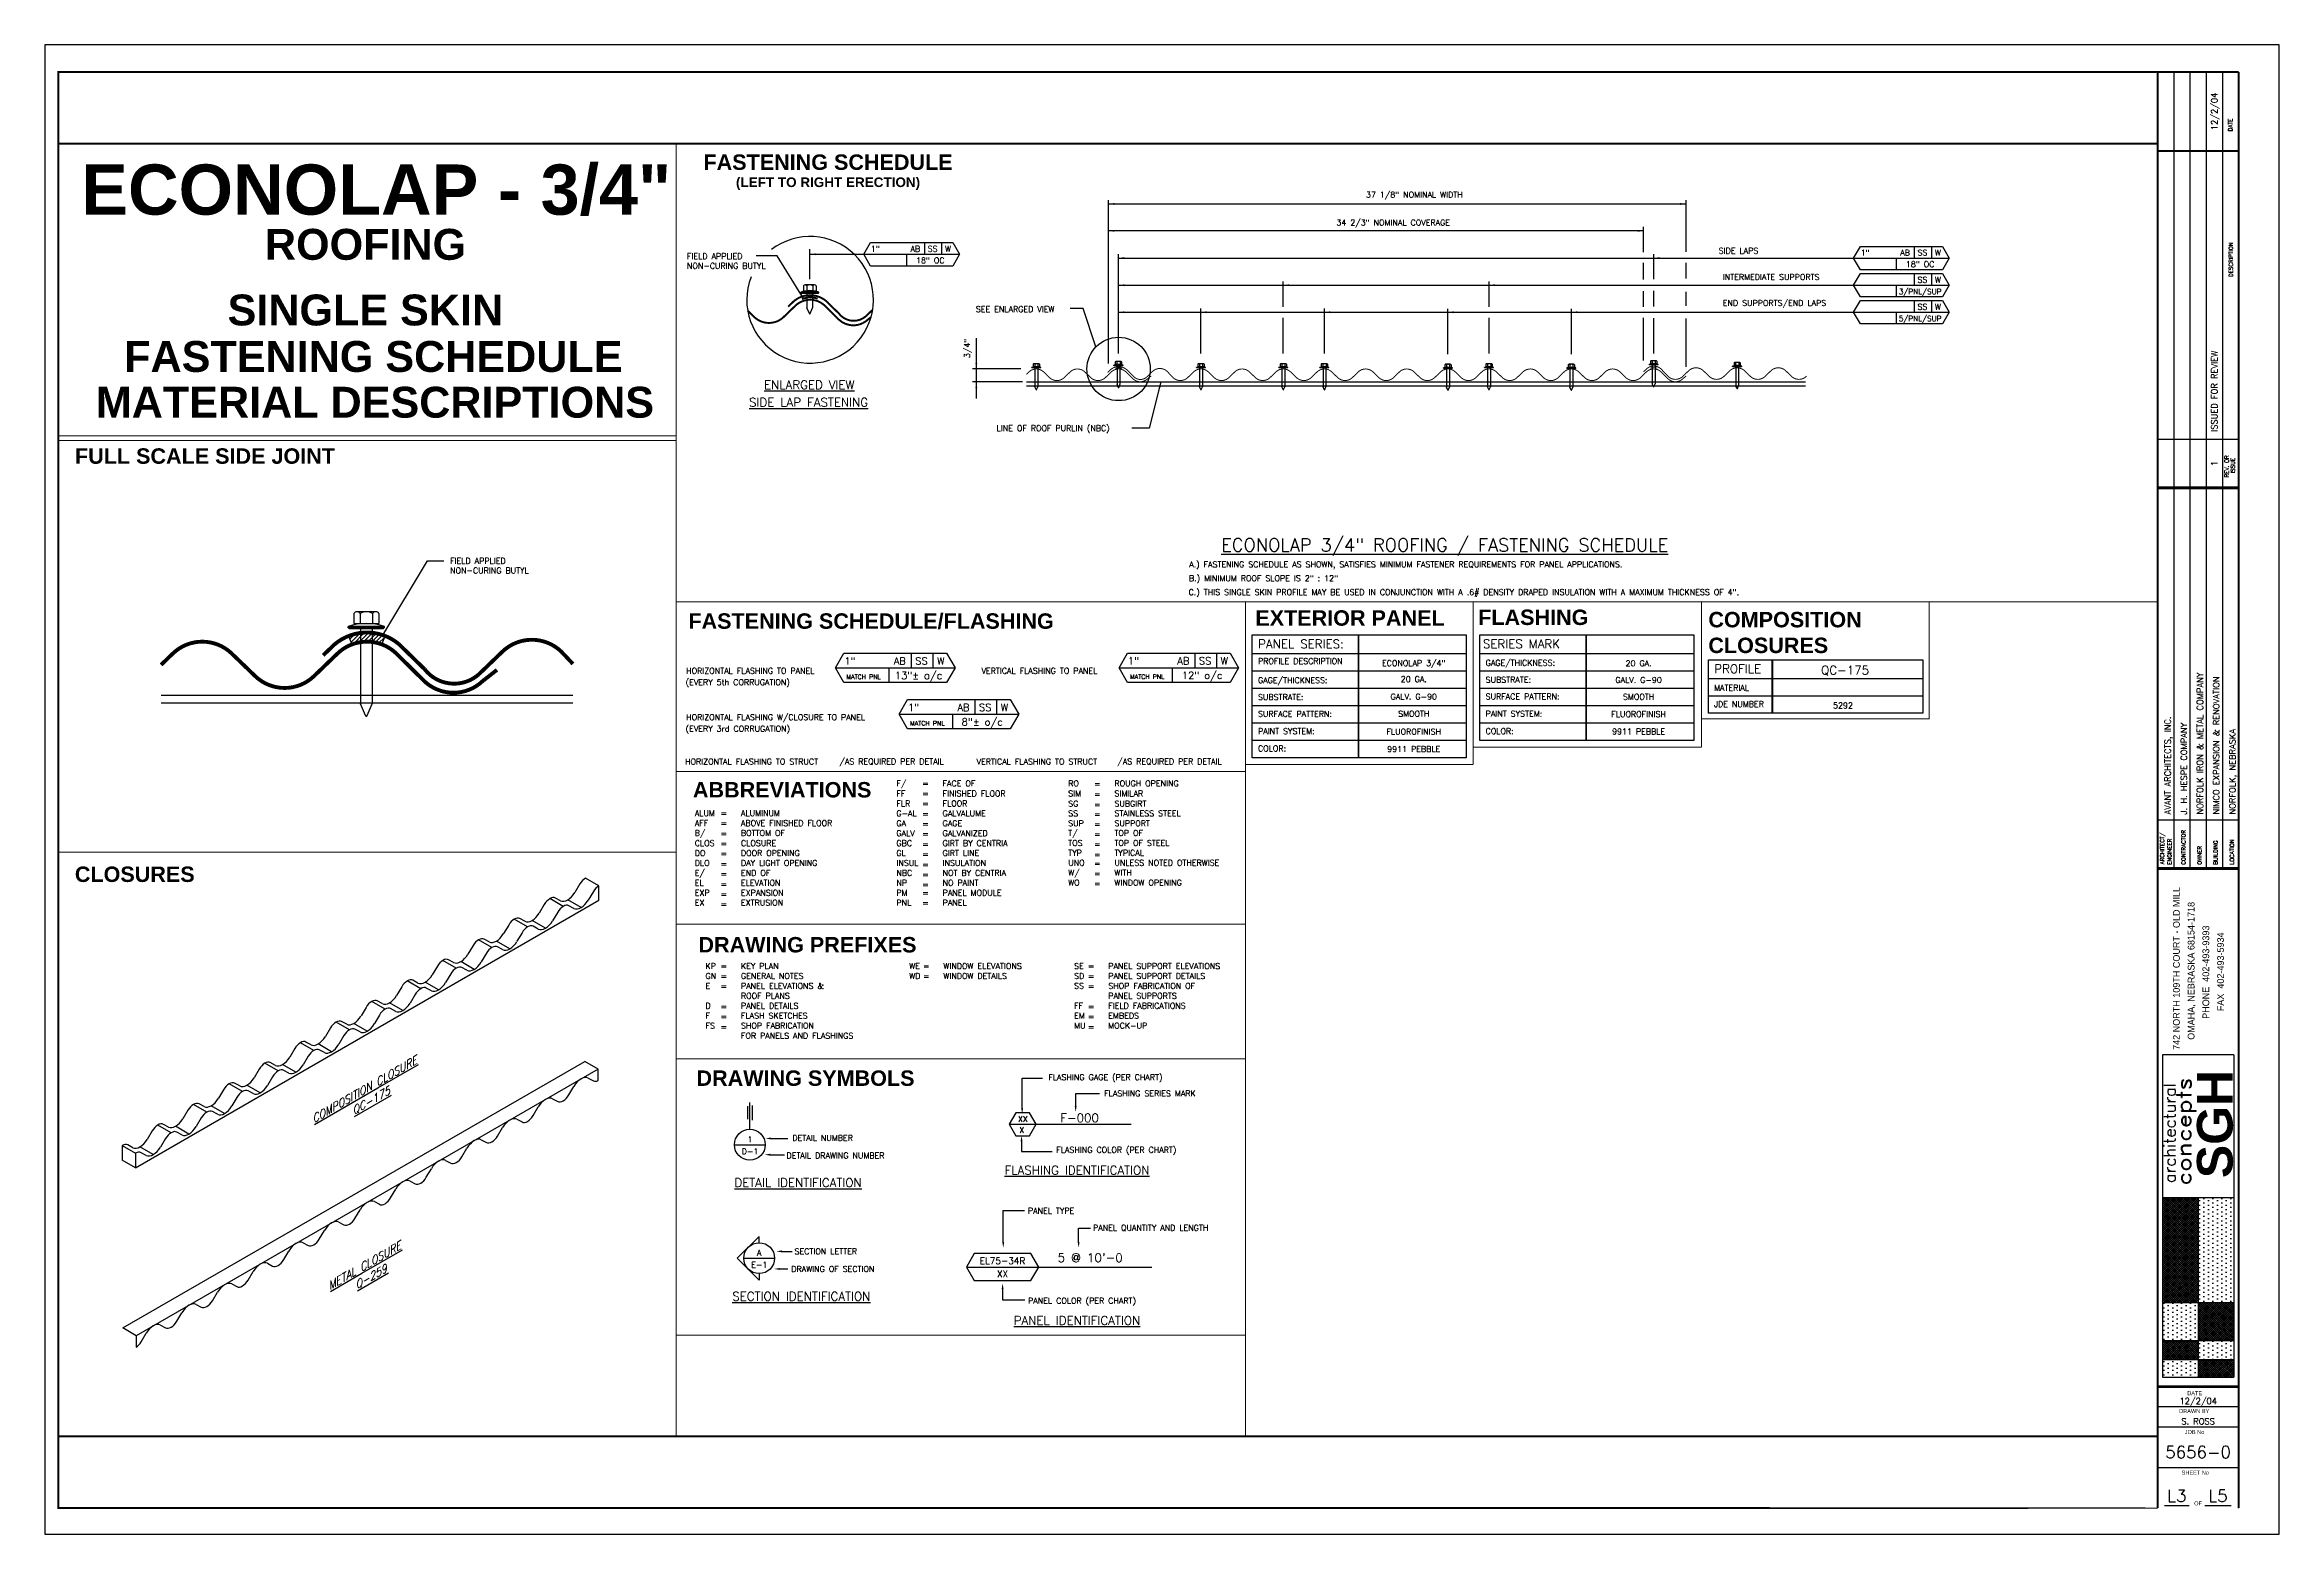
# Paper-space layout 'L3' of a CAD drawing. Header units: inches. Extents: x -0.2 to 35.8, y -0.4 to 23.6.
# The model-space entities are those that its viewports show. They can reach past a viewport. Long polylines and large blocks are cut down to what shows.
import ezdxf
from ezdxf.enums import TextEntityAlignment as Align

# ---------------------------------------------------------------- set-up
doc = ezdxf.new("R2010")
doc.units = ezdxf.units.IN
doc.header["$LTSCALE"] = 48
doc.header["$MEASUREMENT"] = 0
doc.linetypes.add('HIDDEN', pattern=[0.375, 0.25, -0.125])
doc.linetypes.add('HIDDEN2', pattern=[0.1875, 0.125, -0.0625])
doc.layers.add('FAST', color=1, linetype='Continuous')
doc.styles.add('ARIAL', font='simplex')
doc.styles.add('COMPLEX', font='complex')
doc.styles.add('DIMISO-RS1', font='SIMPLEX.SHX', dxfattribs={"oblique": 30})
doc.styles.add('LEROY', font='simplex.shx', dxfattribs={"height": 0.375})
doc.styles.add('ROMAND', font='romand')
doc.styles.add('SIMPLEX', font='SIMPLEX.SHX')
doc.styles.add('Stylus Regular', font='stylu.ttf')
doc.styles.add('TITLE', font='sasb____.pfb', dxfattribs={"height": 2})
doc.dimstyles.new('CENTRIA', dxfattribs={"dimscale": 4, "dimtxt": 0.09375, "dimasz": 0.0938, "dimexe": 0.18, "dimexo": 0.0625, "dimgap": 0.0625, "dimtad": 3, "dimdec": 4, "dimzin": 1, "dimdsep": 46, "dimlunit": 4, "dimtxsty": 'SIMPLEX', "dimcen": 0.09, "dimclrt": 2, "dimadec": 0, "dimazin": 0, "dimtfac": 1, "dimtdec": 4, "dimtmove": 0, "dimatfit": 3, "dimfxl": 0, "dimtolj": 1, "dimtzin": 0, "dimarcsym": 0})

# ---------------------------------------------------------------- blocks, each defined once
blk = doc.blocks.new('TITLE BLOCK')
h = blk.add_hatch()
h.set_pattern_fill('ANSI37', color=256, scale=0.191895, angle=90, style=0)
h.set_pattern_definition([(135, (35.769114, 1.823315), (-0.01696127, -0.01696127), []), (225, (35.769114, 1.823315), (0.01696127, -0.01696127), [])])
h.paths.add_polyline_path([(34.523, 2.394), (34.523, 2.111), (35.096, 2.111), (35.096, 2.394)])
h.paths.add_polyline_path([(33.95, 2.697), (33.95, 2.394), (34.523, 2.394), (34.523, 2.697)])
h.paths.add_polyline_path([(35.096, 2.697), (35.096, 3.314), (34.523, 3.314), (34.523, 2.697)])
h.paths.add_polyline_path([(34.523, 5.002), (33.95, 5.002), (33.95, 3.314), (34.523, 3.314)])
h = blk.add_hatch()
h.set_pattern_fill('DOTS', color=256, scale=1.151369, angle=90, style=0)
h.set_pattern_definition([(90, (35.769114, 1.823315), (-0.0719606, 0.0359803), [0, -0.0719606])])
h.paths.add_polyline_path([(33.95, 2.394), (33.95, 2.111), (34.523, 2.111), (34.523, 2.394)])
h.paths.add_polyline_path([(34.523, 2.394), (35.096, 2.394), (35.096, 2.697), (34.523, 2.697)])
h.paths.add_polyline_path([(34.523, 3.314), (33.95, 3.314), (33.95, 2.697), (34.523, 2.697)])
h.paths.add_polyline_path([(35.096, 5.002), (34.523, 5.002), (34.523, 3.314), (35.096, 3.314)])
at = {"ltscale": 4}
for p, q in [((34.132, 23.138), (34.132, 10.304)), ((34.392, 23.138), (34.392, 10.304)), ((34.653, 23.138), (34.653, 10.304)), ((34.914, 23.138), (34.914, 10.304)), ((35.175, 0), (35.175, 23.138)), ((33.983, 0.042), (34.38, 0.042)), ((33.983, 0.042), (34.38, 0.042)), ((34.629, 0.042), (35.057, 0.042)), ((34.629, 0.042), (35.057, 0.042))]:
    blk.add_line(p, q, dxfattribs=at)
for p, q in [((33.95, 7.3), (33.95, 2.111)), ((35.096, 7.3), (33.95, 7.3)), ((35.096, 7.3), (35.096, 2.111)), ((33.95, 5.002), (35.096, 5.002)), ((34.523, 5.002), (34.523, 2.111)), ((33.95, 3.314), (35.096, 3.314)), ((33.95, 2.697), (35.096, 2.697)), ((33.95, 2.394), (35.096, 2.394)), ((33.95, 2.111), (35.096, 2.111))]:
    blk.add_line(p, q)
blk.add_lwpolyline([(-0.169, -0.423), (35.831, -0.423), (35.831, 23.577), (-0.169, 23.577)], close=True)
at = {"const_width": 0.0312}
blk.add_lwpolyline([(35.175, 0), (0.05, 0), (0.05, 23.138), (35.175, 23.138), (0.05, 23.138), (0.05, 0)], close=True, dxfattribs=at)
at = {"ltscale": 4, "const_width": 0.0312}
for points in [[(33.871, 23.138), (33.871, 0)], [(33.871, 21.864), (35.175, 21.864)]]:
    blk.add_lwpolyline(points, dxfattribs=at)
at = {"const_width": 0.0312}
blk.add_lwpolyline([(35.175, 23.138), (35.175, 0)], dxfattribs=at)
at = {"ltscale": 4, "flags": 128}
for points, const_width in [([(33.871, 17.219), (35.175, 17.219)], 0.0217), ([(33.871, 16.437), (35.175, 16.437)], 0.0435), ([(33.871, 11.087), (35.175, 11.087)], 0.0217), ([(33.871, 11.087), (35.175, 11.087)], 0.0217), ([(33.871, 10.304), (35.175, 10.304)], 0.0435), ([(33.871, 10.304), (35.175, 10.304)], 0.0435), ([(33.871, 1.957), (35.175, 1.957)], 0.0435), ([(33.871, 1.957), (35.175, 1.957)], 0.0435), ([(33.875, 1.633), (35.175, 1.633)], 0.0217), ([(33.875, 1.633), (35.175, 1.633)], 0.0217), ([(33.871, 1.304), (35.175, 1.304)], 0.0217), ([(33.871, 1.304), (35.175, 1.304)], 0.0217), ([(33.871, 0.652), (35.175, 0.652)], 0.0217), ([(33.871, 0.652), (35.175, 0.652)], 0.0217)]:
    blk.add_lwpolyline(points, dxfattribs=dict(at, const_width=const_width))
at = {"ltscale": 4}
for s, height, style, p in [('DATE', 0.0652, 'ARIAL', (35.075, 22.181)), ('DATE', 0.0652, 'ARIAL', (35.075, 22.179)), ('DESCRIPTION', 0.06522, 'ARIAL', (35.083, 19.834)), ('REV. OR', 0.0652, 'ARIAL', (35.016, 16.604)), ('ISSUE', 0.0652, 'ARIAL', (35.116, 16.672)), ('CONTRACTOR', 0.0652, 'ARIAL', (34.32, 10.365)), ('CONTRACTOR', 0.0652, 'ARIAL', (34.32, 10.365)), ('OWNER', 0.0652, 'ARIAL', (34.579, 10.365)), ('OWNER', 0.0652, 'ARIAL', (34.579, 10.365)), ('BUILDING', 0.0652, 'ARIAL', (34.837, 10.365)), ('BUILDING', 0.0652, 'ARIAL', (34.837, 10.365)), ('LOCATION', 0.0652, 'ARIAL', (35.101, 10.365)), ('LOCATION', 0.0652, 'ARIAL', (35.101, 10.365)), ('742 NORTH 109TH COURT - OLD MILL', 0.1087, 'Stylus Regular', (34.228, 7.382)), ('OMAHA, NEBRASKA 68154-1718', 0.1087, 'Stylus Regular', (34.465, 7.544)), ('PHONE  402-493-9393', 0.1087, 'Stylus Regular', (34.702, 7.882)), ('FAX  402-493-5934', 0.1087, 'Stylus Regular', (34.939, 8.005))]:
    blk.add_text(s, height=height, rotation=90, dxfattribs=dict(at, style=style)).set_placement(p)
for s, height, style, p in [('architectural', 0.19189, 'ROMAND', (34.161, 5.237)), ('SGH', 0.5757, 'TITLE', (35.08, 5.315))]:
    blk.add_text(s, height=height, rotation=90, dxfattribs=dict(style=style)).set_placement(p)
at = {"style": 'ROMAND', "width": 1.2}
blk.add_text('concepts', height=0.2399, rotation=90, dxfattribs=at).set_placement((34.413, 5.196))
at = {"ltscale": 4}
for s, p in [('DATE', (34.348, 1.818)), ('DATE', (34.348, 1.818)), ('DRAWN BY', (34.218, 1.53)), ('DRAWN BY', (34.218, 1.53)), ('JOB No', (34.308, 1.193)), ('JOB No', (34.308, 1.193)), ('SHEET No', (34.258, 0.538)), ('SHEET No', (34.258, 0.538)), ('OF', (34.46, 0.042)), ('OF', (34.46, 0.042))]:
    blk.add_text(s, height=0.0652, dxfattribs=at).set_placement(p)
at = {"ltscale": 4, "attachment_point": 1, "rotation": 90, "style": 'ARIAL'}
for s, insert, char_height, width in [('{ARCHITECT/}', (33.912, 10.369), 0.06522, 0.85387), ('{ARCHITECT/}', (33.912, 10.369), 0.06522, 0.85387), ('{ENGINEER}\\P', (34.03, 10.363), 0.0652, 0.99025), ('{ENGINEER}\\P', (34.03, 10.363), 0.0652, 0.99025)]:
    blk.add_mtext(s, dxfattribs=dict(at, insert=insert, char_height=char_height, width=width))
at = {"style": 'SIMPLEX'}
for tag, p in [('REVDATE', (34.784, 22.501)), ('REV#1', (34.784, 16.828))]:
    blk.add_attdef(tag, text='', height=0.0978, rotation=90, dxfattribs=at).set_placement(p, align=Align.MIDDLE_CENTER)
blk.add_attdef('DESCRIPTION', text='', height=0.0978, rotation=90, dxfattribs=at).set_placement((34.784, 17.339), align=Align.MIDDLE_LEFT)
for tag, p in [('CONTRACTOR', (34.343, 11.173)), ('ARCHITECT', (34.082, 11.173)), ('OWNER', (34.603, 11.173)), ('BUILDING', (34.864, 11.173)), ('LOCATION', (35.125, 11.173))]:
    blk.add_attdef(tag, p, '', height=0.0978, rotation=90, dxfattribs=at)
for tag, height, p in [('DRAWNBY', 0.0978, (34.523, 1.347)), ('DATE', 0.0978, (34.525, 1.676)), ('JOB#', 0.196, (34.523, 0.803)), ('SHEET#', 0.196, (34.181, 0.1)), ('SHEET#', 0.196, (34.843, 0.1))]:
    blk.add_attdef(tag, text='', height=height, dxfattribs=at).set_placement(p, align=Align.CENTER)
blk = doc.blocks.new('TEST1')
blk.add_line((-4.69, 0), (7.32, 0))
blk.add_lwpolyline([(-4.18, 0.88), (-4.69, 0), (-4.18, -0.88), (-0.51, -0.88), (0, 0), (-0.51, 0.88)], close=True)
at = {"style": 'LEROY'}
for tag, p in [('PROFILE', (-2.35, 0.19)), ('COLOR', (-2.35, -0.65))]:
    blk.add_attdef(tag, text='', height=0.422, dxfattribs=at).set_placement(p, align=Align.CENTER)
blk = doc.blocks.new('DET')
blk.add_line((-0.25, 0), (0.25, 0))
blk.add_circle((0, 0), 0.25)
at = {"style": 'COMPLEX'}
for tag, p in [('DT', (0.002, 0.041)), ('DWG', (0.002, -0.154))]:
    blk.add_attdef(tag, text='', height=0.125, dxfattribs=at).set_placement(p, align=Align.CENTER)
blk = doc.blocks.new('ABHW-12')
at = {"layer": 'FAST'}
for p, q in [((-0.275, 0.153), (-0.275, -0.153)), ((-0.246, 0.204), (-0.085, 0.204)), ((-0.246, 0.102), (-0.085, 0.102)), ((-0.246, -0.102), (-0.085, -0.102)), ((-0.246, -0.205), (-0.085, -0.205))]:
    blk.add_line(p, q, dxfattribs=at)
at = {"layer": 'FAST', "linetype": 'Continuous'}
for p, q in [((-0.085, -0.205), (-0.085, 0.204)), ((-0.037, 0.295), (-0.037, -0.295)), ((-0.016, 0.295), (-0.037, 0.295)), ((-0.016, 0.295), (-0.016, -0.295)), ((0, 0.276), (-0.016, 0.276)), ((0, 0.276), (0, -0.276)), ((-0.016, -0.295), (-0.037, -0.295)), ((0, -0.276), (-0.016, -0.276))]:
    blk.add_line(p, q, dxfattribs=at)
at = {"layer": 'FAST', "linetype": 'HIDDEN2'}
for p, q in [((0, 0.092), (1.218, 0.092)), ((1.405, 0.015), (1.218, 0.092)), ((0, -0.093), (1.218, -0.093)), ((1.405, -0.015), (1.218, -0.093))]:
    blk.add_line(p, q, dxfattribs=at)
at = {"layer": 'FAST'}
for centre, radius, start, end in [((-0.214, 0.153), 0.0604, 122.1802, 237.8198), ((-0.075, 0), 0.199, 149.1274, 210.8726), ((0.847, 0), 0.931, 161.5122, 198.4878), ((-0.214, -0.153), 0.0604, 122.1802, 237.8198)]:
    blk.add_arc(centre, radius, start, end, dxfattribs=at)
at = {"layer": 'FAST', "linetype": 'HIDDEN2'}
blk.add_arc((1.399, 0), 0.016, 292.5, 67.5, dxfattribs=at)
blk = doc.blocks.new('AHW-6')
at = {"layer": 'FAST'}
for p, q in [((-0.275, 0.153), (-0.275, -0.153)), ((-0.246, 0.204), (-0.085, 0.204)), ((-0.246, 0.102), (-0.085, 0.102)), ((-0.246, -0.102), (-0.085, -0.102)), ((-0.246, -0.205), (-0.085, -0.205))]:
    blk.add_line(p, q, dxfattribs=at)
at = {"layer": 'FAST', "linetype": 'Continuous'}
for p, q in [((-0.085, -0.205), (-0.085, 0.204)), ((-0.037, 0.295), (-0.037, -0.295)), ((-0.016, 0.295), (-0.037, 0.295)), ((-0.016, 0.295), (-0.016, -0.295)), ((0, 0.276), (-0.016, 0.276)), ((0, 0.276), (0, -0.276)), ((-0.016, -0.295), (-0.037, -0.295)), ((0, -0.276), (-0.016, -0.276))]:
    blk.add_line(p, q, dxfattribs=at)
at = {"layer": 'FAST', "linetype": 'HIDDEN2'}
for p, q in [((0, 0.092), (0.468, 0.092)), ((0.655, 0.015), (0.468, 0.092)), ((0, -0.093), (0.468, -0.093)), ((0.655, -0.015), (0.468, -0.093))]:
    blk.add_line(p, q, dxfattribs=at)
at = {"layer": 'FAST'}
for centre, radius, start, end in [((-0.214, 0.153), 0.0604, 122.1802, 237.8198), ((-0.075, 0), 0.199, 149.12741, 210.87259), ((0.847, 0), 0.931, 161.51217, 198.48783), ((-0.214, -0.153), 0.0604, 122.1802, 237.8198)]:
    blk.add_arc(centre, radius, start, end, dxfattribs=at)
at = {"layer": 'FAST', "linetype": 'HIDDEN2'}
blk.add_arc((0.649, 0), 0.016, 292.5, 67.5, dxfattribs=at)
blk = doc.blocks.new('PNL_AT')
for p, q in [((0, -0.31), (13.85, -0.31)), ((0, -8.28), (0, -0.31)), ((6.86, -0.31), (6.86, -8.28)), ((6.89, -0.31), (6.89, -8.28)), ((13.85, -0.31), (13.85, -8.28)), ((0, -1.53), (13.85, -1.53)), ((0, -2.65), (13.85, -2.65)), ((0, -3.78), (13.85, -3.78)), ((0, -4.9), (13.85, -4.9)), ((0, -6.03), (13.85, -6.03)), ((0, -7.15), (13.85, -7.15)), ((13.85, -8.28), (0, -8.28))]:
    blk.add_line(p, q)
at = {"style": 'LEROY'}
for s, height, p in [('PANEL SERIES:', 0.5625, (0.38, -1.19)), ('PROFILE DESCRIPTION', 0.375, (0.37, -2.21)), ('GAGE/THICKNESS:', 0.375, (0.37, -3.45)), ('SUBSTRATE:', 0.375, (0.37, -4.54)), ('SURFACE PATTERN:', 0.375, (0.37, -5.63)), ('PAINT SYSTEM:', 0.375, (0.37, -6.75)), ('COLOR:', 0.375, (0.37, -7.87))]:
    blk.add_text(s, height=height, dxfattribs=at).set_placement(p)
for tag, height, p in [('PANEL_SERIES', 0.562, (10.49, -1.25)), ('PROFILE', 0.375, (10.46, -2.34)), ('GAGE_THICKNESS', 0.375, (10.46, -3.38)), ('SUBSTRATE', 0.375, (10.46, -4.51)), ('PATTERN', 0.375, (10.46, -5.62)), ('PAINT', 0.375, (10.46, -6.78)), ('COLOR', 0.375, (10.46, -7.91))]:
    blk.add_attdef(tag, text='', height=height, dxfattribs=at).set_placement(p, align=Align.CENTER)

msp = doc.modelspace()

# ---------------------------------------------------------------- hatches: boundary and pattern name
h = msp.add_hatch()
h.set_pattern_fill('ANSI31', color=256, scale=1.5, style=0)
h.set_pattern_definition([(45, (272.30619, -77.12218), (-0.13258252, 0.13258252), [])])
h.paths.add_polyline_path([(314.81102, 51.85535), (315.01982, 51.30614), (315.32071, 51.40116), (315.65652, 51.46447), (315.99704, 51.48563), (316.45284, 51.44759), (316.77573, 51.37308), (316.95787, 51.31232), (317.17111, 51.8586), (316.87007, 51.95938), (316.48595, 52.04251), (316.11305, 52.07782), (315.95933, 52.07977), (315.44639, 52.03306), (315.13355, 51.96306)])

# ---------------------------------------------------------------- linework, layer by layer
for p, q in [((364.03697, 69.50211), (364.03697, 80.09558)), ((364.03697, 79.84558), (401.46635, 79.84558)), ((401.46635, 76.74778), (401.46635, 80.09558)), ((398.70364, 76.71613), (398.70364, 78.35267)), ((344.68823, 74.96383), (344.68823, 76.91645)), ((352.11472, 77.34396), (352.11472, 76.58396)), ((353.2286, 77.34396), (353.2286, 76.58396)), ((398.70364, 78.10267), (364.03697, 78.10267)), ((416.23616, 77.09708), (416.23616, 76.33708)), ((417.35004, 77.09708), (417.35004, 76.33708)), ((348.18343, 76.58396), (354.38208, 76.58396)), ((350.94515, 76.58396), (350.94515, 75.82396)), ((364.68423, 70.14558), (364.68423, 76.58708)), ((364.68423, 76.33708), (399.35989, 76.33708)), ((398.70364, 74.95379), (398.70364, 76.01963)), ((399.35989, 74.9644), (399.35989, 76.58708)), ((401.46635, 75.00655), (401.46635, 76.01963)), ((412.30488, 76.33708), (418.50353, 76.33708)), ((415.0666, 76.33708), (415.0666, 75.57708)), ((416.23616, 75.33876), (416.23616, 74.57876)), ((417.35004, 75.33876), (417.35004, 74.57876)), ((364.68423, 74.57876), (388.69352, 74.57876)), ((375.36002, 73.18089), (375.36002, 74.82765)), ((388.69352, 73.18089), (388.69352, 74.82765)), ((398.70364, 73.18089), (398.70364, 74.19398)), ((399.35989, 73.1911), (399.35989, 74.20929)), ((401.46635, 73.24421), (401.46635, 74.15176)), ((412.30488, 74.57876), (418.50353, 74.57876)), ((415.0666, 74.57876), (415.0666, 73.81876)), ((364.68423, 72.82876), (394.02692, 72.82876)), ((370.02662, 70.14558), (370.02662, 73.07765)), ((375.36002, 70.14558), (375.36002, 72.47385)), ((378.02672, 70.14558), (378.02672, 73.07765)), ((386.02682, 70.10845), (386.02682, 73.04051)), ((388.69352, 70.14558), (388.69352, 72.47385)), ((394.02692, 70.10845), (394.02692, 73.04051)), ((398.70364, 69.6928), (398.70364, 72.47385)), ((399.35989, 70.14558), (399.35989, 72.44809)), ((401.46635, 69.29069), (401.46635, 72.43164)), ((412.30488, 72.82876), (418.50353, 72.82876)), ((415.0666, 72.82876), (415.0666, 72.06876)), ((416.23616, 73.58876), (416.23616, 72.82876)), ((417.35004, 73.58876), (417.35004, 72.82876)), ((355.47574, 68.31313), (355.47574, 71.15562)), ((358.35949, 69.15299), (355.22574, 69.15299)), ((358.46847, 68.31313), (355.22574, 68.31313)), ((355.47574, 67.22918), (355.47574, 68.31313)), ((351.26056, 50.74215), (351.26056, 49.79215)), ((352.6529, 50.74215), (352.6529, 49.79215)), ((369.63221, 50.74896), (369.63221, 49.79896)), ((371.02456, 50.74896), (371.02456, 49.79896)), ((388.09909, 50.71794), (401.95155, 50.71794)), ((394.95844, 51.93522), (394.95844, 45.09294)), ((394.99044, 51.93522), (394.99044, 45.09294)), ((346.34645, 49.79215), (354.09476, 49.79215)), ((349.79859, 49.79215), (349.79859, 48.84215)), ((364.7181, 49.79896), (372.46641, 49.79896)), ((368.17025, 49.79896), (368.17025, 48.84896)), ((388.09909, 49.59294), (401.95155, 49.59294)), ((407.01315, 50.31913), (407.01315, 46.85185)), ((407.04515, 50.31913), (407.04515, 46.85185)), ((388.09909, 48.46794), (401.95155, 48.46794)), ((402.89886, 49.10185), (416.78978, 49.10185)), ((402.89886, 47.97685), (416.78978, 47.97685)), ((350.47281, 46.7828), (358.22112, 46.7828)), ((353.92496, 46.7828), (353.92496, 45.8328)), ((355.38692, 47.7328), (355.38692, 46.7828)), ((356.77926, 47.7328), (356.77926, 46.7828)), ((388.09909, 47.34294), (401.95155, 47.34294)), ((388.09909, 46.21794), (401.95155, 46.21794)), ((328.71692, 34.33765), (327.8509, 34.83765)), ((328.54144, 34.70228), (328.21249, 34.878)), ((329.87139, 34.25419), (329.00537, 34.75419)), ((329.79824, 35.79354), (329.46929, 35.23798)), ((331.02632, 35.67099), (330.1603, 36.17099)), ((330.66427, 35.29354), (330.33532, 34.73798)), ((331.02609, 34.73335), (331.02609, 35.67085)), ((301.00388, 17.40002), (331.02609, 34.73335)), ((326.40752, 33.00432), (325.5415, 33.50432)), ((326.23204, 33.36895), (325.90309, 33.54467)), ((327.56199, 32.92085), (326.69597, 33.42085)), ((327.48884, 34.4602), (327.15989, 33.90464)), ((328.35487, 33.9602), (328.02592, 33.40464)), ((329.40746, 34.20228), (329.07852, 34.378)), ((324.09812, 31.67099), (323.2321, 32.17099)), ((323.92264, 32.03561), (323.59369, 32.21134)), ((325.25259, 31.58752), (324.38656, 32.08752)), ((325.17944, 33.12687), (324.85049, 32.57131)), ((326.04547, 32.62687), (325.71652, 32.07131)), ((327.09806, 32.86895), (326.76911, 33.04467)), ((320.56064, 30.4602), (320.23169, 29.90464)), ((321.78872, 30.33765), (320.92269, 30.83765)), ((321.61324, 30.70228), (321.28429, 30.878)), ((322.94319, 30.25419), (322.07716, 30.75419)), ((322.87004, 31.79354), (322.54109, 31.23798)), ((323.73606, 31.29354), (323.40712, 30.73798)), ((324.78866, 31.53561), (324.45971, 31.71134)), ((318.25124, 29.12687), (317.92229, 28.57131)), ((319.47932, 29.00432), (318.61329, 29.50432)), ((319.30384, 29.36895), (318.97489, 29.54467)), ((320.63379, 28.92085), (319.76776, 29.42085)), ((320.16986, 28.86895), (319.84091, 29.04467)), ((321.42666, 29.9602), (321.09771, 29.40464)), ((322.47926, 30.20228), (322.15031, 30.378)), ((315.94184, 27.79354), (315.61289, 27.23798)), ((317.16992, 27.67099), (316.30389, 28.17099)), ((316.99443, 28.03561), (316.66548, 28.21134)), ((318.32439, 27.58752), (317.45836, 28.08752)), ((317.86046, 27.53561), (317.53151, 27.71134)), ((319.11726, 28.62687), (318.78831, 28.07131)), ((313.63244, 26.4602), (313.30349, 25.90464)), ((314.86052, 26.33765), (313.99449, 26.83765)), ((314.68503, 26.70228), (314.35608, 26.878)), ((316.01499, 26.25419), (315.14896, 26.75419)), ((315.55106, 26.20228), (315.22211, 26.378)), ((316.80786, 27.29354), (316.47891, 26.73798)), ((311.32303, 25.12687), (310.99408, 24.57131)), ((312.55112, 25.00432), (311.68509, 25.50432)), ((312.18906, 24.62687), (311.86011, 24.07131)), ((312.37563, 25.36895), (312.04668, 25.54467)), ((313.70558, 24.92085), (312.83956, 25.42085)), ((313.24166, 24.86895), (312.91271, 25.04467)), ((314.49846, 25.9602), (314.16951, 25.40464)), ((300.19198, 7.02262), (330.10594, 24.29345)), ((330.97197, 23.79345), (301.058, 6.52262)), ((309.01363, 23.79354), (308.68468, 23.23798)), ((310.24171, 23.67099), (309.37569, 24.17099)), ((309.87966, 23.29354), (309.55071, 22.73798)), ((310.06623, 24.03561), (309.73728, 24.21134)), ((311.39618, 23.58752), (310.53016, 24.08752)), ((310.93226, 23.53561), (310.60331, 23.71134)), ((330.97197, 23.79345), (330.10594, 24.29345)), ((330.33532, 23.20994), (330.66427, 23.03422)), ((330.97197, 23.0467), (330.97197, 23.79345)), ((306.70423, 22.4602), (306.37528, 21.90464)), ((307.93231, 22.33765), (307.06629, 22.83765)), ((307.57026, 21.9602), (307.24131, 21.40464)), ((307.75683, 22.70228), (307.42788, 22.878)), ((309.08678, 22.25419), (308.22076, 22.75419)), ((308.62286, 22.20228), (308.29391, 22.378)), ((328.02592, 21.87661), (328.35487, 21.70089)), ((329.07852, 22.11869), (329.40746, 22.67425)), ((304.39483, 21.12687), (304.06588, 20.57131)), ((305.62291, 21.00432), (304.75689, 21.50432)), ((305.26086, 20.62687), (304.93191, 20.07131)), ((305.44743, 21.36895), (305.11848, 21.54467)), ((306.77738, 20.92085), (305.91136, 21.42085)), ((306.31345, 20.86895), (305.9845, 21.04467)), ((325.71652, 20.54328), (326.04547, 20.36755)), ((326.76911, 20.78535), (327.09806, 21.34091)), ((340.66773, 20.54263), (340.66773, 21.39135)), ((340.80358, 19.8935), (340.80358, 21.62899)), ((340.9734, 20.47474), (340.9734, 21.4253)), ((300.13785, 18.83752), (301.00388, 18.33752)), ((300.13785, 18.83752), (300.13785, 17.90002)), ((300.82863, 18.70228), (300.49968, 18.878)), ((302.08543, 19.79354), (301.75648, 19.23798)), ((303.31351, 19.67099), (302.44749, 20.17099)), ((302.95146, 19.29354), (302.62251, 18.73798)), ((303.13803, 20.03561), (302.80908, 20.21134)), ((304.46798, 19.58752), (303.60195, 20.08752)), ((304.00405, 19.53561), (303.6751, 19.71134)), ((323.40712, 19.20994), (323.73606, 19.03422)), ((324.45971, 19.45202), (324.78866, 20.00758)), ((357.61049, 20.21579), (365.49744, 20.21579)), ((301.00388, 17.40002), (300.13785, 17.90002)), ((301.00388, 18.33752), (301.00388, 17.40002)), ((302.15858, 18.25419), (301.29255, 18.75419)), ((301.69465, 18.20228), (301.3657, 18.378)), ((321.09771, 17.87661), (321.42666, 17.70089)), ((322.15031, 18.11869), (322.47926, 18.67425)), ((317.53151, 15.45202), (317.86046, 16.00758)), ((318.78831, 16.54328), (319.11726, 16.36755)), ((319.84091, 16.78535), (320.16986, 17.34091)), ((315.22211, 14.11869), (315.55106, 14.67425)), ((316.47891, 15.20994), (316.80786, 15.03422)), ((312.91271, 12.78535), (313.24166, 13.34091)), ((314.16951, 13.87661), (314.49846, 13.70089)), ((310.60331, 11.45202), (310.93226, 12.00758)), ((311.86011, 12.54328), (312.18906, 12.36755)), ((339.99229, 11.54224), (341.4065, 12.95645)), ((341.4065, 12.54224), (341.4065, 12.95645)), ((308.29391, 10.11869), (308.62286, 10.67425)), ((309.55071, 11.20994), (309.87966, 11.03422)), ((339.99229, 11.54224), (341.4065, 10.12803)), ((341.4065, 10.54224), (341.4065, 10.12803)), ((305.9845, 8.78535), (306.31345, 9.34091)), ((307.24131, 9.87661), (307.57026, 9.70089)), ((303.6751, 7.45202), (304.00405, 8.00758)), ((304.93191, 8.54328), (305.26086, 8.36755)), ((301.058, 6.52262), (300.19198, 7.02262)), ((301.058, 6.52262), (301.058, 5.77587)), ((301.3657, 6.11869), (301.69465, 6.67425)), ((302.62251, 7.20994), (302.95146, 7.03422))]:
    msp.add_line(p, q)
at = {"linetype": 'Continuous'}
for p, q in [((358.71847, 68.31313), (409.18997, 68.31313)), ((302.66354, 48.02135), (329.33832, 48.02135)), ((358.44295, 23.20273), (359.75758, 23.20273)), ((358.44295, 21.27816), (358.44295, 23.20273)), ((361.91212, 22.2172), (363.44586, 22.2172)), ((361.91212, 21.38766), (361.91212, 22.2172)), ((342.17676, 19.30089), (343.2622, 19.30089)), ((358.40643, 19.10461), (358.40643, 18.45758)), ((342.12957, 18.24848), (343.0452, 18.24848)), ((358.40643, 18.45758), (360.37838, 18.45758)), ((357.2188, 14.63771), (358.60474, 14.63771)), ((357.2188, 12.59268), (357.2188, 14.63771)), ((362.10053, 12.60009), (362.10053, 13.49189)), ((362.10053, 13.49189), (362.86387, 13.49189)), ((342.88346, 11.98523), (343.54031, 11.98523)), ((342.74113, 10.84714), (343.25566, 10.84714)), ((357.1792, 9.53651), (357.1792, 8.84284)), ((357.1792, 8.84284), (358.61793, 8.84284))]:
    msp.add_line(p, q, dxfattribs=at)
at = {"linetype": 'HIDDEN'}
for p, q in [((358.71847, 68.06313), (409.18997, 68.06313)), ((302.66354, 47.52135), (329.33832, 47.52135))]:
    msp.add_line(p, q, dxfattribs=at)
for points, const_width in [([(296, 0), (296, 83.752), (432, 83.752), (432, 0)], 0.128), ([(336.02997, 83.752), (336.02997, 0)], 0.0625), ([(344.17864, 73.67925), (344.38706, 73.75114), (344.57582, 73.78589), (344.72979, 73.79454), (344.9552, 73.77594), (345.20359, 73.71033)], 0.125), ([(364.47271, 69.1899), (364.5917, 69.21763), (364.64826, 69.22237), (364.698, 69.22237), (364.7767, 69.22237), (364.81644, 69.2129), (364.89178, 69.1972), (364.91811, 69.1887)], 0.0625), ([(399.13937, 69.20406), (399.25837, 69.2318), (399.31493, 69.23653), (399.36467, 69.23653), (399.44337, 69.23653), (399.4831, 69.22706), (399.55845, 69.21137), (399.58477, 69.20286)], 0.0625), ([(336.02997, 64.82755), (296, 64.82755)], 0.0625), ([(336.02997, 64.51512), (296, 64.51512)], 0.0625), ([(336.02997, 54.06913), (432, 54.06913)], 0.0625), ([(372.91646, 54.06913), (372.91646, 0)], 0.0625), ([(387.66765, 54.06913), (387.66765, 43.53044)], 0.0625), ([(402.45009, 54.06913), (402.45009, 44.65544)], 0.0625), ([(372.91646, 43.53044), (387.66765, 43.53044)], 0.0625), ([(387.66765, 44.65544), (402.45434, 44.65544)], 0.0625), ([(336.02997, 43.08128), (372.91646, 43.08128)], 0.0625), ([(336.02997, 37.85528), (296, 37.85528)], 0.0625), ([(336.02997, 33.18861), (372.91646, 33.18861)], 0.0625), ([(336.02997, 24.45393), (372.91646, 24.45393)], 0.0625), ([(336.02997, 6.54989), (372.91646, 6.54989)], 0.0625), ([(432, 0), (296, 0)], 0.128)]:
    msp.add_lwpolyline(points, dxfattribs=dict(const_width=const_width))
for points in [[(354.38208, 76.58396), (353.94329, 75.82396), (348.62222, 75.82396), (348.18343, 76.58396), (348.62222, 77.34396), (353.94329, 77.34396)], [(418.50353, 76.33708), (418.06474, 75.57708), (412.74366, 75.57708), (412.30488, 76.33708), (412.74366, 77.09708), (418.06474, 77.09708)], [(418.50353, 74.57876), (418.06474, 73.81876), (412.74366, 73.81876), (412.30488, 74.57876), (412.74366, 75.33876), (418.06474, 75.33876)], [(418.50353, 72.82876), (418.06474, 72.06876), (412.74366, 72.06876), (412.30488, 72.82876), (412.74366, 73.58876), (418.06474, 73.58876)], [(354.09476, 49.79215), (353.54627, 48.84215), (346.89493, 48.84215), (346.34645, 49.79215), (346.89493, 50.74215), (353.54627, 50.74215)], [(372.46641, 49.79896), (371.91793, 48.84896), (365.26659, 48.84896), (364.7181, 49.79896), (365.26659, 50.74896), (371.91793, 50.74896)], [(401.95155, 45.09294), (388.09909, 45.09294), (388.09909, 51.93522), (401.95155, 51.93522)], [(402.89886, 46.85185), (402.89886, 50.31913), (416.78978, 50.31913), (416.78978, 46.85185)], [(358.22112, 46.7828), (357.67263, 45.8328), (351.02129, 45.8328), (350.47281, 46.7828), (351.02129, 47.7328), (357.67263, 47.7328)], [(358.0435, 20.96579), (357.61049, 20.21579), (358.0435, 19.46579), (358.90953, 19.46579), (359.34254, 20.21579), (358.90953, 20.96579)]]:
    msp.add_lwpolyline(points, close=True)
for points, const_width in [([(343.28706, 73.19127), (343.64593, 73.53676, -0.367311487), (345.73906, 73.55998), (346.57594, 72.74372, 0.434997934), (348.33606, 72.58193), (348.76059, 72.99063)], 0.125), ([(340.66424, 72.92692), (341.08676, 72.52015, 0.40313094), (342.99402, 72.52015), (343.75346, 73.25128, -0.403130781), (345.66072, 73.25128), (346.55563, 72.36541, 0.40313086), (348.46289, 72.36541), (348.65586, 72.51579)], 0.125), ([(358.71847, 68.80194), (358.88344, 68.96077, -0.403130781), (359.83707, 68.96077), (360.21679, 68.5952, 0.40313094), (361.17042, 68.59521), (361.55014, 68.96077, -0.403130722), (362.50377, 68.96077), (362.88349, 68.59521, 0.40313094), (363.83712, 68.59521), (364.21684, 68.96077, -0.403130781), (365.17047, 68.96077), (365.61793, 68.51783, 0.40313086), (366.57156, 68.51784), (366.79968, 68.6956)], 0.0625), ([(363.98365, 68.93076), (364.16308, 69.10351, -0.367311487), (365.20964, 69.11512), (365.62808, 68.70699, 0.434997934), (366.50814, 68.62609), (366.88786, 68.99165, -0.403130781), (367.84149, 68.99165), (368.21646, 68.5952, 0.403130861), (369.17009, 68.59521), (369.54981, 68.96077, -0.403130781), (370.50344, 68.96077), (370.88316, 68.5952, 0.403130781), (371.83679, 68.5952), (372.21651, 68.96077, -0.403130786), (373.17014, 68.96077), (373.54986, 68.5952, 0.403130781), (374.50349, 68.5952), (374.88321, 68.96077, -0.403130786), (375.83684, 68.96077), (376.21656, 68.5952, 0.403130781), (377.17019, 68.5952), (377.54991, 68.96077, -0.403130781), (378.50354, 68.96077), (378.88326, 68.5952, 0.40313086), (379.83689, 68.5952), (380.21661, 68.96077, -0.403130781), (381.17024, 68.96077), (381.54996, 68.5952, 0.403130781), (382.50359, 68.5952), (382.88331, 68.96077, -0.403130716), (383.83694, 68.96077), (384.21666, 68.5952, 0.40313094), (385.17029, 68.59521), (385.55001, 68.96077, -0.403130722), (386.50364, 68.96077), (386.88336, 68.5952, 0.403130781), (387.83699, 68.5952), (388.21671, 68.96077, -0.403130722), (389.17034, 68.96077), (389.55006, 68.5952, 0.40313086), (390.50369, 68.5952), (390.88341, 68.96077, -0.403130722), (391.83704, 68.96077), (392.21676, 68.5952, 0.403130781), (393.17039, 68.5952), (393.55011, 68.96077, -0.403130781), (394.50374, 68.96077), (394.88346, 68.5952, 0.40313094), (395.83709, 68.59521), (396.21681, 68.96077, -0.403130722), (397.17044, 68.96077), (397.55016, 68.59521, 0.40313094), (398.50379, 68.59521), (398.88351, 68.96077, -0.403130781), (399.83714, 68.96077), (400.2846, 68.51783, 0.40313086), (401.23823, 68.51784), (401.46635, 68.6956)], 0.0625), ([(398.70364, 68.97662), (398.88308, 69.14936, -0.403130781), (399.83671, 69.14936), (400.28742, 68.6723, 0.403130861), (401.24106, 68.6723), (401.62077, 69.03786, -0.403130781), (402.57441, 69.03786), (402.95412, 68.6723, 0.403130861), (403.90776, 68.6723), (404.28747, 69.03786, -0.403130781), (405.24111, 69.03786), (405.62082, 68.6723, 0.403130781), (406.57446, 68.6723), (406.95417, 69.03786, -0.403130786), (407.90781, 69.03786), (408.28752, 68.6723, 0.403130781), (409.24116, 68.6723), (409.26097, 68.69137)], 0.0625), ([(313.157, 50.59674), (313.87474, 51.28772, -0.367311487), (318.06099, 51.33416), (319.73475, 49.70164, 0.434997934), (323.25499, 49.37805), (324.77387, 50.8403, -0.403130781), (328.58839, 50.8403), (329.33832, 50.0474)], 0.25), ([(302.66354, 49.98563), (303.42298, 50.71675, -0.403130722), (307.23751, 50.71675), (308.75638, 49.2545, 0.40313094), (312.57091, 49.25451), (314.08978, 50.71675, -0.403130781), (317.90431, 50.71675), (319.69414, 48.94502, 0.40313086), (323.50866, 48.94502), (324.42113, 49.65609)], 0.25)]:
    msp.add_lwpolyline(points, format="xyb", dxfattribs=dict(const_width=const_width))
for points in [[(363.22069, 70.58202), (362.40563, 73.06846), (361.55231, 73.06846)], [(314.81102, 51.85535), (315.01982, 51.30614), (315.32071, 51.40116), (315.65652, 51.46447), (315.99704, 51.48563), (316.45284, 51.44759), (316.77573, 51.37308), (316.95787, 51.31232), (317.17111, 51.8586), (316.87007, 51.95938), (316.48595, 52.04251), (316.11305, 52.07782), (315.95933, 52.07977), (315.44639, 52.03306), (315.13355, 51.96306), (314.81102, 51.85535)]]:
    msp.add_lwpolyline(points)
at = {"const_width": 0.0625}
msp.add_lwpolyline([(417.20009, 46.47803), (402.45009, 46.47803), (402.45009, 54.06913), (417.20009, 54.06913)], close=True, dxfattribs=at)
at = {"linetype": 'HIDDEN2'}
msp.add_circle((364.69366, 69.15299), 2.05226, dxfattribs=at)
msp.add_arc((344.70709, 73.63572), 4.10451, 158.8155783, 127.6689145, dxfattribs=at)
for centre, major_axis, start_param, end_param in [((327.85067, 34.23508), (-0.36891, -0.63898), 3.926546327, 4.692904693), ((327.85067, 34.23508), (-0.36891, -0.63898), 3.16018796, 3.926546327), ((329.00537, 35.52662), (-0.47302, -0.81929), 6.301780614, 7.834497347), ((330.16007, 35.56842), (-0.36891, -0.63898), 3.926546327, 4.692904693), ((331.02609, 35.06842), (-0.36891, -0.63898), 3.926546327, 4.692904693), ((325.54126, 32.90175), (-0.36891, -0.63898), 3.926546327, 4.692904693), ((325.54126, 32.90175), (-0.36891, -0.63898), 3.16018796, 3.926546327), ((326.69597, 34.19329), (-0.47302, -0.81929), 6.301780614, 7.834497347), ((327.56199, 33.69329), (-0.47302, -0.81929), 6.301780614, 7.834497347), ((328.71669, 33.73508), (-0.36891, -0.63898), 3.926546327, 4.692904693), ((328.71669, 33.73508), (-0.36891, -0.63898), 3.16018796, 3.926546327), ((329.87139, 35.02662), (-0.47302, -0.81929), 6.301780614, 7.834497347), ((323.23186, 31.56842), (-0.36891, -0.63898), 3.926546327, 4.692904693), ((323.23186, 31.56842), (-0.36891, -0.63898), 3.16018796, 3.926546327), ((324.38656, 32.85995), (-0.47302, -0.81929), 6.301780614, 7.834497347), ((325.25259, 32.35995), (-0.47302, -0.81929), 6.301780614, 7.834497347), ((326.40729, 32.40175), (-0.36891, -0.63898), 3.926546327, 4.692904693), ((326.40729, 32.40175), (-0.36891, -0.63898), 3.16018796, 3.926546327), ((320.92246, 30.23508), (-0.36891, -0.63898), 3.926546327, 4.692904693), ((320.92246, 30.23508), (-0.36891, -0.63898), 3.16018796, 3.926546327), ((322.07716, 31.52662), (-0.47302, -0.81929), 6.301780614, 7.834497347), ((321.78849, 29.73508), (-0.36891, -0.63898), 3.16018796, 3.926546327), ((322.94319, 31.02662), (-0.47302, -0.81929), 6.301780614, 7.834497347), ((324.09789, 31.06842), (-0.36891, -0.63898), 3.926546327, 4.692904693), ((324.09789, 31.06842), (-0.36891, -0.63898), 3.16018796, 3.926546327), ((318.61306, 28.90175), (-0.36891, -0.63898), 3.926546327, 4.692904693), ((318.61306, 28.90175), (-0.36891, -0.63898), 3.16018796, 3.926546327), ((319.47909, 28.40175), (-0.36891, -0.63898), 3.926546327, 4.692904693), ((319.76776, 30.19329), (-0.47302, -0.81929), 6.301780614, 7.834497347), ((319.47909, 28.40175), (-0.36891, -0.63898), 3.16018796, 3.926546327), ((320.63379, 29.69329), (-0.47302, -0.81929), 6.301780614, 7.834497347), ((321.78849, 29.73508), (-0.36891, -0.63898), 3.926546327, 4.692904693), ((316.30366, 27.56842), (-0.36891, -0.63898), 3.926546327, 4.692904693), ((316.30366, 27.56842), (-0.36891, -0.63898), 3.16018796, 3.926546327), ((317.16969, 27.06842), (-0.36891, -0.63898), 3.926546327, 4.692904693), ((317.45836, 28.85995), (-0.47302, -0.81929), 6.301780614, 7.834497347), ((317.16969, 27.06842), (-0.36891, -0.63898), 3.16018796, 3.926546327), ((318.32439, 28.35995), (-0.47302, -0.81929), 6.301780614, 7.834497347), ((313.99426, 26.23508), (-0.36891, -0.63898), 3.926546327, 4.692904693), ((313.99426, 26.23508), (-0.36891, -0.63898), 3.16018796, 3.926546327), ((314.86028, 25.73508), (-0.36891, -0.63898), 3.926546327, 4.692904693), ((315.14896, 27.52662), (-0.47302, -0.81929), 6.301780614, 7.834497347), ((314.86028, 25.73508), (-0.36891, -0.63898), 3.16018796, 3.926546327), ((316.01499, 27.02662), (-0.47302, -0.81929), 6.301780614, 7.834497347), ((311.68486, 24.90175), (-0.36891, -0.63898), 3.926546327, 4.692904693), ((311.68486, 24.90175), (-0.36891, -0.63898), 3.16018796, 3.926546327), ((312.55088, 24.40175), (-0.36891, -0.63898), 3.926546327, 4.692904693), ((312.83956, 26.19329), (-0.47302, -0.81929), 6.301780614, 7.834497347), ((312.55088, 24.40175), (-0.36891, -0.63898), 3.16018796, 3.926546327), ((313.70558, 25.69329), (-0.47302, -0.81929), 6.301780614, 7.834497347), ((308.22076, 23.52662), (-0.47302, -0.81929), 6.301780614, 7.834497347), ((309.37546, 23.56842), (-0.36891, -0.63898), 3.926546327, 4.692904693), ((309.37546, 23.56842), (-0.36891, -0.63898), 3.16018796, 3.926546327), ((310.24148, 23.06842), (-0.36891, -0.63898), 3.926546327, 4.692904693), ((310.53016, 24.85995), (-0.47302, -0.81929), 6.301780614, 7.834497347), ((310.24148, 23.06842), (-0.36891, -0.63898), 3.16018796, 3.926546327), ((311.39618, 24.35995), (-0.47302, -0.81929), 6.301780614, 7.834497347), ((329.87139, 22.3856), (-0.47302, -0.81929), 3.16018796, 4.692904693), ((305.91136, 22.19329), (-0.47302, -0.81929), 6.301780614, 7.834497347), ((307.06606, 22.23508), (-0.36891, -0.63898), 3.926546327, 4.692904693), ((307.06606, 22.23508), (-0.36891, -0.63898), 3.16018796, 3.926546327), ((307.93208, 21.73508), (-0.36891, -0.63898), 3.926546327, 4.692904693), ((307.93208, 21.73508), (-0.36891, -0.63898), 3.16018796, 3.926546327), ((309.08678, 23.02662), (-0.47302, -0.81929), 6.301780614, 7.834497347), ((327.56199, 21.05227), (-0.47302, -0.81929), 3.16018796, 4.692904693), ((328.71669, 22.34381), (-0.36891, -0.63898), 6.301780614, 7.06813898), ((328.71669, 22.34381), (-0.36891, -0.63898), 7.06813898, 7.834497347), ((331.02609, 23.67714), (-0.36891, -0.63898), 6.301780614, 6.964206428), ((303.60195, 20.85995), (-0.47302, -0.81929), 6.301780614, 7.834497347), ((304.75666, 20.90175), (-0.36891, -0.63898), 3.926546327, 4.692904693), ((304.75666, 20.90175), (-0.36891, -0.63898), 3.16018796, 3.926546327), ((305.62268, 20.40175), (-0.36891, -0.63898), 3.926546327, 4.692904693), ((305.62268, 20.40175), (-0.36891, -0.63898), 3.16018796, 3.926546327), ((306.77738, 21.69329), (-0.47302, -0.81929), 6.301780614, 7.834497347), ((325.25259, 19.71893), (-0.47302, -0.81929), 3.16018796, 4.692904693), ((326.40729, 21.01047), (-0.36891, -0.63898), 6.301780614, 7.06813898), ((326.40729, 21.01047), (-0.36891, -0.63898), 7.06813898, 7.834497347), ((300.13785, 18.23508), (-0.36891, -0.63898), 3.16018796, 3.926546327), ((301.29255, 19.52662), (-0.47302, -0.81929), 6.301780614, 7.834497347), ((302.44725, 19.56842), (-0.36891, -0.63898), 3.926546327, 4.692904693), ((302.44725, 19.56842), (-0.36891, -0.63898), 3.16018796, 3.926546327), ((303.31328, 19.06842), (-0.36891, -0.63898), 3.926546327, 4.692904693), ((303.31328, 19.06842), (-0.36891, -0.63898), 3.16018796, 3.926546327), ((304.46798, 20.35995), (-0.47302, -0.81929), 6.301780614, 7.834497347), ((322.94319, 18.3856), (-0.47302, -0.81929), 3.16018796, 4.692904693), ((324.09789, 19.67714), (-0.36891, -0.63898), 6.301780614, 7.06813898), ((324.09789, 19.67714), (-0.36891, -0.63898), 7.06813898, 7.834497347), ((301.00388, 17.73508), (-0.36891, -0.63898), 3.16018796, 3.926546327), ((302.15858, 19.02662), (-0.47302, -0.81929), 6.301780614, 7.834497347), ((320.63379, 17.05227), (-0.47302, -0.81929), 3.16018796, 4.692904693), ((321.78849, 18.34381), (-0.36891, -0.63898), 6.301780614, 7.06813898), ((321.78849, 18.34381), (-0.36891, -0.63898), 7.06813898, 7.834497347), ((318.32439, 15.71893), (-0.47302, -0.81929), 3.16018796, 4.692904693), ((319.47909, 17.01047), (-0.36891, -0.63898), 6.301780614, 7.06813898), ((319.47909, 17.01047), (-0.36891, -0.63898), 7.06813898, 7.834497347), ((316.01499, 14.3856), (-0.47302, -0.81929), 3.16018796, 4.692904693), ((317.16969, 15.67714), (-0.36891, -0.63898), 6.301780614, 7.06813898), ((317.16969, 15.67714), (-0.36891, -0.63898), 7.06813898, 7.834497347), ((313.70558, 13.05227), (-0.47302, -0.81929), 3.16018796, 4.692904693), ((314.86028, 14.34381), (-0.36891, -0.63898), 6.301780614, 7.06813898), ((314.86028, 14.34381), (-0.36891, -0.63898), 7.06813898, 7.834497347), ((311.39618, 11.71893), (-0.47302, -0.81929), 3.16018796, 4.692904693), ((312.55088, 13.01047), (-0.36891, -0.63898), 6.301780614, 7.06813898), ((312.55088, 13.01047), (-0.36891, -0.63898), 7.06813898, 7.834497347), ((309.08678, 10.3856), (-0.47302, -0.81929), 3.16018796, 4.692904693), ((310.24148, 11.67714), (-0.36891, -0.63898), 6.301780614, 7.06813898), ((310.24148, 11.67714), (-0.36891, -0.63898), 7.06813898, 7.834497347), ((305.62268, 9.01047), (-0.36891, -0.63898), 7.06813898, 7.834497347), ((306.77738, 9.05227), (-0.47302, -0.81929), 3.16018796, 4.692904693), ((307.93208, 10.34381), (-0.36891, -0.63898), 6.301780614, 7.06813898), ((307.93208, 10.34381), (-0.36891, -0.63898), 7.06813898, 7.834497347), ((302.15858, 6.3856), (-0.47302, -0.81929), 3.16018796, 4.692904693), ((303.31328, 7.67714), (-0.36891, -0.63898), 7.06813898, 7.834497347), ((304.46798, 7.71893), (-0.47302, -0.81929), 3.16018796, 4.692904693), ((305.62268, 9.01047), (-0.36891, -0.63898), 6.301780614, 7.06813898), ((301.00388, 6.34381), (-0.36891, -0.63898), 7.172071532, 7.834497347), ((303.31328, 7.67714), (-0.36891, -0.63898), 6.301780614, 7.06813898)]:
    msp.add_ellipse(centre, major_axis=major_axis, ratio=0.57735027, start_param=start_param, end_param=end_param)
for points in [[(364.41197, 79.90808), (364.41197, 79.78308), (364.03697, 79.84558)], [(401.09135, 79.90808), (401.09135, 79.78308), (401.46635, 79.84558)], [(364.41197, 78.16517), (364.41197, 78.04017), (364.03697, 78.10267)], [(398.32864, 78.16517), (398.32864, 78.04017), (398.70364, 78.10267)], [(365.05923, 76.39958), (365.05923, 76.27458), (364.68423, 76.33708)], [(365.05923, 74.64015), (365.05923, 74.51515), (364.68423, 74.57765)], [(375.73502, 74.64015), (375.73502, 74.51515), (375.36002, 74.57765)], [(365.05923, 72.89015), (365.05923, 72.76515), (364.68423, 72.82765)], [(370.40162, 72.89015), (370.40162, 72.76515), (370.02662, 72.82765)], [(378.40172, 72.89015), (378.40172, 72.76515), (378.02672, 72.82765)], [(386.40182, 72.89015), (386.40182, 72.76515), (386.02682, 72.82765)], [(355.41324, 69.52799), (355.53824, 69.52799), (355.47574, 69.15299)], [(355.41324, 67.93813), (355.53824, 67.93813), (355.47574, 68.31313)]]:
    msp.add_solid(points)
at = {"linetype": 'Continuous'}
for points in [[(358.50545, 21.27816), (358.38045, 21.27816), (358.44295, 20.90316)], [(361.97462, 21.38766), (361.84962, 21.38766), (361.91212, 21.01266)], [(342.17676, 19.23839), (342.17676, 19.36339), (341.80176, 19.30089)], [(358.34393, 19.10461), (358.46893, 19.10461), (358.40643, 19.47961)], [(342.12957, 18.18598), (342.12957, 18.31098), (341.75457, 18.24848)], [(342.88346, 11.92273), (342.88346, 12.04773), (342.50846, 11.98523)], [(357.2813, 12.59268), (357.1563, 12.59268), (357.2188, 12.21768)], [(362.16303, 12.60009), (362.03803, 12.60009), (362.10053, 12.22509)], [(342.74113, 10.78464), (342.74113, 10.90964), (342.36613, 10.84714)], [(357.1167, 9.53651), (357.2417, 9.53651), (357.1792, 9.91151)]]:
    msp.add_solid(points, dxfattribs=at)
at = {"layer": 'Defpoints'}
msp.add_line((0, 0), (10200, 0), dxfattribs=at)

# ---------------------------------------------------------------- block references
at = {"rotation": 270}
for name, p, xscale, yscale, zscale in [('AHW-6', (344.68823, 74.04871), 2, 2, 2), ('ABHW-12', (315.95933, 52.32221), 4, 4, 4)]:
    msp.add_blockref(name, p, dxfattribs=dict(at, xscale=xscale, yscale=yscale, zscale=zscale))
for p in [(359.36026, 69.22123), (364.68423, 69.36213), (370.02662, 69.22123), (375.36002, 69.22123), (378.02672, 69.22123), (388.69352, 69.22123), (399.35989, 69.41301), (404.76429, 69.29832), (386.02682, 69.18409), (394.02692, 69.18409)]:
    msp.add_blockref('ABHW-12', p, dxfattribs=at)
for name, p, values in [('PNL_AT', (373.3534, 52.24772), {'PROFILE': 'ECONOLAP 3/4"', 'GAGE_THICKNESS': '20 GA.', 'SUBSTRATE': 'GALV. G-90', 'PATTERN': 'SMOOTH', 'PAINT': 'FLUOROFINISH', 'COLOR': '9911 PEBBLE'}), ('TEST1', (359.52134, 10.96823), {'PROFILE': 'EL75-34R', 'COLOR': 'XX'})]:
    msp.add_blockref(name, p).add_auto_attribs(values)
ref = msp.add_blockref('DET', (340.80358, 18.8935), dxfattribs=dict(xscale=4, yscale=4, zscale=4))
ref.add_attrib('DT', '1', dxfattribs={"height": 0.375, "style": 'LEROY'}).set_placement((340.81317, 19.05686), align=Align.CENTER)
ref.add_attrib('DWG', 'D-1', dxfattribs={"height": 0.375, "style": 'LEROY'}).set_placement((340.81317, 18.27941), align=Align.CENTER)
ref = msp.add_blockref('DET', (341.4065, 11.54224), dxfattribs=dict(xscale=4, yscale=4, zscale=4))
ref.add_attrib('DT', 'A', dxfattribs={"height": 0.375, "style": 'LEROY'}).set_placement((341.41609, 11.7056), align=Align.CENTER)
ref.add_attrib('DWG', 'E-1', dxfattribs={"height": 0.375, "style": 'LEROY'}).set_placement((341.41609, 10.92815), align=Align.CENTER)

# ---------------------------------------------------------------- texts
for s, height, style, p in [('ECONOLAP - 3/4"', 3.25, 'TITLE', (297.48845, 79.15082)), ('ROOFING', 2, 'TITLE', (309.38839, 76.22691)), ('1"', 0.375, 'LEROY', (348.64543, 76.74878)), ('1"', 0.375, 'LEROY', (412.76687, 76.5019)), ('SINGLE SKIN', 2, 'TITLE', (306.96861, 71.97441)), ('SEE ENLARGED VIEW', 0.375, 'LEROY', (355.44172, 72.83898)), ('FASTENING SCHEDULE', 2, 'TITLE', (300.27125, 68.96376)), ('MATERIAL DESCRIPTIONS', 2, 'TITLE', (298.43305, 65.99891)), ('LINE OF ROOF PURLIN (NBC)', 0.375, 'LEROY', (356.78792, 65.12882)), ('A.) FASTENING SCHEDULE AS SHOWN, SATISFIES MINIMUM FASTENER REQUIREMENTS FOR PANEL APPLICATIONS.', 0.375, 'LEROY', (369.26772, 56.30489)), ('B.) MINIMUM ROOF SLOPE IS 2" : 12" ', 0.375, 'LEROY', (369.24729, 55.40496)), ('C.) THIS SINGLE SKIN PROFILE MAY BE USED IN CONJUNCTION WITH A .6# DENSITY DRAPED INSULATION WITH A MAXIMUM THICKNESS OF 4".', 0.375, 'LEROY', (369.22686, 54.50503)), ('SERIES MARK', 0.5625, 'LEROY', (388.29746, 51.06063)), ('HORIZONTAL FLASHING TO PANEL', 0.375, 'LEROY', (336.67887, 49.40989)), ('1"', 0.46875, 'LEROY', (346.92394, 49.99818)), ('VERTICAL FLASHING TO PANEL', 0.375, 'LEROY', (355.81078, 49.40989)), ('1"', 0.46875, 'LEROY', (365.2956, 50.00499)), ('GAGE/THICKNESS:', 0.375, 'LEROY', (388.46666, 49.92648)), ('PROFILE', 0.5625, 'LEROY', (403.27968, 49.44454)), ('(EVERY 5th CORRUGATION)', 0.375, 'LEROY', (336.6417, 48.66684)), ('SUBSTRATE:', 0.375, 'LEROY', (388.46666, 48.83297)), ('SURFACE PATTERN:', 0.375, 'LEROY', (388.46666, 47.74181)), ('MATERIAL', 0.375, 'LEROY', (403.26642, 48.31039)), ('HORIZONTAL FLASHING W/CLOSURE TO PANEL', 0.375, 'LEROY', (336.67887, 46.40053)), ('1"', 0.46875, 'LEROY', (351.0503, 46.98883)), ('PAINT SYSTEM:', 0.375, 'LEROY', (388.46666, 46.627)), ('JDE NUMBER', 0.375, 'LEROY', (403.26642, 47.25233)), ('(EVERY 3rd CORRUGATION)', 0.375, 'LEROY', (336.6417, 45.65748)), ('COLOR:', 0.375, 'LEROY', (388.46666, 45.502)), ('HORIZONTAL FLASHING TO STRUCT', 0.375, 'LEROY', (336.60823, 43.52699)), ('/AS REQUIRED PER DETAIL', 0.375, 'LEROY', (346.60293, 43.53722)), ('VERTICAL FLASHING TO STRUCT', 0.375, 'LEROY', (355.4929, 43.52699)), ('/AS REQUIRED PER DETAIL', 0.375, 'LEROY', (364.60877, 43.53722)), ('F/', 0.375, 'LEROY', (350.29601, 42.11405)), ('      =', 0.375, 'LEROY', (350.29601, 42.11405)), ('FACE OF', 0.375, 'LEROY', (353.28903, 42.11405)), ('RO', 0.375, 'LEROY', (361.42921, 42.11405)), ('      =', 0.375, 'LEROY', (361.42921, 42.07387)), ('ROUGH OPENING', 0.375, 'LEROY', (364.42223, 42.11405)), ('ALUM', 0.375, 'LEROY', (337.23591, 40.18548)), ('ALUMINUM', 0.375, 'LEROY', (340.22893, 40.18548)), ('G-AL', 0.375, 'LEROY', (350.29601, 40.17209)), ('FF', 0.375, 'LEROY', (350.29601, 41.4578)), ('FLR', 0.375, 'LEROY', (350.29601, 40.81495)), ('      =', 0.375, 'LEROY', (350.29601, 41.4578)), ('      =', 0.375, 'LEROY', (350.29601, 40.80155)), ('GALVALUME', 0.375, 'LEROY', (353.28903, 40.17209)), ('FINISHED FLOOR', 0.375, 'LEROY', (353.28903, 41.4578)), ('FLOOR', 0.375, 'LEROY', (353.28903, 40.81495)), ('SIM', 0.375, 'LEROY', (361.42921, 41.4578)), ('SG', 0.375, 'LEROY', (361.42921, 40.80155)), ('SS', 0.375, 'LEROY', (361.42921, 40.17209)), ('      =', 0.375, 'LEROY', (361.42921, 41.41762)), ('      =', 0.375, 'LEROY', (361.42921, 40.74798)), ('SIMILAR', 0.375, 'LEROY', (364.42223, 41.4578)), ('SUBGIRT', 0.375, 'LEROY', (364.42223, 40.80155)), ('STAINLESS STEEL', 0.375, 'LEROY', (364.42223, 40.17209)), ('AFF', 0.375, 'LEROY', (337.23591, 39.54262)), ('B/', 0.375, 'LEROY', (337.23591, 38.89977)), ('      =', 0.375, 'LEROY', (337.23591, 40.18548)), ('      =', 0.375, 'LEROY', (337.23591, 39.52923)), ('      =', 0.375, 'LEROY', (337.23591, 38.87298)), ('ABOVE FINISHED FLOOR', 0.375, 'LEROY', (340.22893, 39.54262)), ('BOTTOM OF', 0.375, 'LEROY', (340.22893, 38.89977)), ('GA', 0.375, 'LEROY', (350.29601, 39.52923)), ('GALV', 0.375, 'LEROY', (350.29601, 38.88637)), ('      =', 0.375, 'LEROY', (350.29601, 40.1453)), ('      =', 0.375, 'LEROY', (350.29601, 39.48905)), ('GAGE', 0.375, 'LEROY', (353.28903, 39.52923)), ('GALVANIZED', 0.375, 'LEROY', (353.28903, 38.88637)), ('T/', 0.375, 'LEROY', (361.42921, 38.89977)), ('SUP', 0.375, 'LEROY', (361.42921, 39.52923)), ('      =', 0.375, 'LEROY', (361.42921, 40.11852)), ('      =', 0.375, 'LEROY', (361.42921, 39.47566)), ('TOP OF', 0.375, 'LEROY', (364.42223, 38.89977)), ('SUPPORT', 0.375, 'LEROY', (364.42223, 39.52923)), ('CLOS', 0.375, 'LEROY', (337.23591, 38.24352)), ('DO', 0.375, 'LEROY', (337.23591, 37.60066)), ('      =', 0.375, 'LEROY', (337.23591, 38.21673)), ('      =', 0.375, 'LEROY', (337.23591, 37.56048)), ('CLOSURE', 0.375, 'LEROY', (340.22893, 38.24352)), ('DOOR OPENING', 0.375, 'LEROY', (340.22893, 37.60066)), ('GBC', 0.375, 'LEROY', (350.29601, 38.24352)), ('GL', 0.375, 'LEROY', (350.29601, 37.60066)), ('      =', 0.375, 'LEROY', (350.29601, 38.8328)), ('      =', 0.375, 'LEROY', (350.29601, 38.17655)), ('      =', 0.375, 'LEROY', (350.29601, 37.5203)), ('GIRT BY CENTRIA', 0.375, 'LEROY', (353.28903, 38.24352)), ('GIRT LINE', 0.375, 'LEROY', (353.28903, 37.60066)), ('TOS', 0.375, 'LEROY', (361.42921, 38.25691)), ('TYP', 0.375, 'LEROY', (361.42921, 37.61405)), ('      =', 0.375, 'LEROY', (361.42921, 38.81941)), ('      =', 0.375, 'LEROY', (361.42921, 38.16316)), ('      =', 0.375, 'LEROY', (361.42921, 37.50691)), ('TOP OF STEEL', 0.375, 'LEROY', (364.42223, 38.25691)), ('TYPICAL', 0.375, 'LEROY', (364.42223, 37.61405)), ('DLO', 0.375, 'LEROY', (337.23591, 36.9578)), ('E/', 0.375, 'LEROY', (337.23591, 36.31495)), ('      =', 0.375, 'LEROY', (337.23591, 36.90423)), ('      =', 0.375, 'LEROY', (337.23591, 36.24798)), ('DAY LIGHT OPENING', 0.375, 'LEROY', (340.22893, 36.9578)), ('END OF', 0.375, 'LEROY', (340.22893, 36.31495)), ('INSUL', 0.375, 'LEROY', (350.29601, 36.9578)), ('NBC', 0.375, 'LEROY', (350.29601, 36.31495)), ('      =', 0.375, 'LEROY', (350.29601, 36.86405)), ('      =', 0.375, 'LEROY', (350.29601, 36.2078)), ('INSULATION', 0.375, 'LEROY', (353.28903, 36.9578)), ('NOT BY CENTRIA', 0.375, 'LEROY', (353.28903, 36.31495)), ('W/', 0.375, 'LEROY', (361.42921, 36.32834)), ('UNO', 0.375, 'LEROY', (361.42921, 36.9712)), ('      =', 0.375, 'LEROY', (361.42921, 36.93102)), ('      =', 0.375, 'LEROY', (361.42921, 36.27477)), ('WITH', 0.375, 'LEROY', (364.42223, 36.32834)), ('UNLESS NOTED OTHERWISE', 0.375, 'LEROY', (364.42223, 36.9712)), ('EL', 0.375, 'LEROY', (337.23591, 35.67209)), ('EXP', 0.375, 'LEROY', (337.23591, 35.02923)), ('EX', 0.375, 'LEROY', (337.23591, 34.38637)), ('      =', 0.375, 'LEROY', (337.23591, 35.59173)), ('      =', 0.375, 'LEROY', (337.23591, 34.93548)), ('ELEVATION', 0.375, 'LEROY', (340.22893, 35.67209)), ('EXPANSION', 0.375, 'LEROY', (340.22893, 35.02923)), ('EXTRUSION', 0.375, 'LEROY', (340.22893, 34.38637)), ('NP', 0.375, 'LEROY', (350.29601, 35.67209)), ('PM', 0.375, 'LEROY', (350.29601, 35.02923)), ('PNL', 0.375, 'LEROY', (350.29601, 34.38637)), ('      =', 0.375, 'LEROY', (350.29601, 35.55155)), ('      =', 0.375, 'LEROY', (350.29601, 35.02923)), ('NO PAINT', 0.375, 'LEROY', (353.28903, 35.67209)), ('PANEL MODULE', 0.375, 'LEROY', (353.28903, 35.02923)), ('PANEL', 0.375, 'LEROY', (353.28903, 34.38637)), ('WO', 0.375, 'LEROY', (361.42921, 35.68548)), ('      =', 0.375, 'LEROY', (361.42921, 35.61852)), ('WINDOW OPENING', 0.375, 'LEROY', (364.42223, 35.68548)), ('      =', 0.375, 'LEROY', (337.23591, 34.27923)), ('      =', 0.375, 'LEROY', (350.29601, 34.37298)), ('KP', 0.375, 'LEROY', (337.93197, 30.27972)), ('      =', 0.375, 'LEROY', (337.23591, 30.27972)), ('KEY PLAN', 0.375, 'LEROY', (340.22893, 30.27972)), ('WE', 0.375, 'LEROY', (351.12924, 30.27972)), ('      =', 0.375, 'LEROY', (350.35129, 30.27972)), ('WINDOW ELEVATIONS', 0.375, 'LEROY', (353.34431, 30.27972)), ('SE', 0.375, 'LEROY', (361.8089, 30.27972)), ('      =', 0.375, 'LEROY', (361.03095, 30.27972)), ('PANEL SUPPORT ELEVATIONS', 0.375, 'LEROY', (364.02398, 30.27972)), ('GN', 0.375, 'LEROY', (337.93197, 29.63686)), ('E', 0.375, 'LEROY', (337.93197, 28.994)), ('      =', 0.375, 'LEROY', (337.23591, 29.62347)), ('      =', 0.375, 'LEROY', (337.23591, 28.96722)), ('GENERAL NOTES', 0.375, 'LEROY', (340.22893, 29.63686)), ('PANEL ELEVATIONS &', 0.375, 'LEROY', (340.22893, 28.994)), ('WD', 0.375, 'LEROY', (351.12924, 29.63686)), ('      =', 0.375, 'LEROY', (350.35129, 29.62347)), ('WINDOW DETAILS', 0.375, 'LEROY', (353.34431, 29.63686)), ('SD', 0.375, 'LEROY', (361.8089, 29.63686)), ('SS', 0.375, 'LEROY', (361.8089, 28.994)), ('      =', 0.375, 'LEROY', (361.03095, 29.62347)), ('      =', 0.375, 'LEROY', (361.03095, 28.96722)), ('SHOP FABRICATION OF', 0.375, 'LEROY', (364.02398, 28.994)), ('PANEL SUPPORT DETAILS', 0.375, 'LEROY', (364.02398, 29.63686)), ('D', 0.375, 'LEROY', (337.93197, 27.70829)), ('      =', 0.375, 'LEROY', (337.23591, 27.65472)), ('ROOF PLANS', 0.375, 'LEROY', (340.22893, 28.35115)), ('PANEL DETAILS', 0.375, 'LEROY', (340.22893, 27.70829)), ('FF', 0.375, 'LEROY', (361.8089, 27.70829)), ('      =', 0.375, 'LEROY', (361.03095, 27.65472)), ('PANEL SUPPORTS', 0.375, 'LEROY', (364.02398, 28.35115)), ('FIELD FABRICATIONS', 0.375, 'LEROY', (364.02398, 27.70829)), ('F', 0.375, 'LEROY', (337.93197, 27.06543)), ('FS', 0.375, 'LEROY', (337.93197, 26.42258)), ('      =', 0.375, 'LEROY', (337.23591, 26.99847)), ('      =', 0.375, 'LEROY', (337.23591, 26.34222)), ('SHOP FABRICATION', 0.375, 'LEROY', (340.22893, 26.42258)), ('FLASH SKETCHES', 0.375, 'LEROY', (340.22893, 27.06543)), ('FOR PANELS AND FLASHINGS', 0.375, 'LEROY', (340.22893, 25.76633)), ('EM', 0.375, 'LEROY', (361.8089, 27.06543)), ('MU', 0.375, 'LEROY', (361.8089, 26.42258)), ('      =', 0.375, 'LEROY', (361.03095, 26.99847)), ('      =', 0.375, 'LEROY', (361.03095, 26.34222)), ('EMBEDS', 0.375, 'LEROY', (364.02398, 27.06543)), ('MOCK-UP', 0.375, 'LEROY', (364.02398, 26.42258)), ('FLASHING GAGE (PER CHART)', 0.375, 'LEROY', (360.14277, 23.07847)), ('FLASHING SERIES MARK', 0.375, 'LEROY', (363.75611, 22.02944)), ('F-000', 0.5625, 'LEROY', (360.90842, 20.34651)), ('DETAIL NUMBER', 0.375, 'LEROY', (343.55756, 19.14737)), ('DETAIL DRAWING NUMBER', 0.375, 'LEROY', (343.17794, 18.00858)), ('FLASHING COLOR (PER CHART)', 0.375, 'LEROY', (360.65402, 18.37184)), ('PANEL TYPE ', 0.375, 'LEROY', (358.81593, 14.42662)), ('PANEL QUANTITY AND LENGTH', 0.375, 'LEROY', (363.03546, 13.324)), ('SECTION LETTER', 0.375, 'LEROY', (343.69792, 11.7961)), ("5 @ 10'-0 ", 0.5625, 'LEROY', (360.74065, 11.29336)), ('DRAWING OF SECTION', 0.375, 'LEROY', (343.49106, 10.65732)), ('PANEL COLOR (PER CHART)', 0.375, 'LEROY', (358.82912, 8.59941))]:
    msp.add_text(s, height=height, dxfattribs=dict(style=style)).set_placement(p)
for s, height, style, p in [('FASTENING SCHEDULE', 1, 'TITLE', (345.86837, 82.05262)), ('(LEFT TO RIGHT ERECTION)', 0.625, 'TITLE', (345.86837, 80.93877)), ('AB', 0.375, 'LEROY', (351.52043, 76.74878)), ('SS', 0.375, 'LEROY', (352.64543, 76.74878)), ('W', 0.375, 'LEROY', (353.64543, 76.74878)), ('AB', 0.375, 'LEROY', (415.64187, 76.5019)), ('SS', 0.375, 'LEROY', (416.76687, 76.5019)), ('W', 0.375, 'LEROY', (417.76687, 76.5019)), ('18" OC', 0.375, 'LEROY', (352.49469, 75.99878)), ('18" OC', 0.375, 'LEROY', (416.61613, 75.7519)), ('3/PNL/SUP', 0.34375, 'LEROY', (416.61613, 73.99358)), ('SS', 0.375, 'LEROY', (416.76687, 74.74358)), ('W', 0.375, 'LEROY', (417.76687, 74.74358)), ('5/PNL/SUP', 0.34375, 'LEROY', (416.61613, 72.24358)), ('SS', 0.375, 'LEROY', (416.76687, 72.99358)), ('W', 0.375, 'LEROY', (417.76687, 72.99358)), ('%%UENLARGED VIEW', 0.5625, 'LEROY', (344.65305, 67.84789)), ('%%USIDE LAP FASTENING', 0.5625, 'LEROY', (344.60767, 66.71402)), ('FULL SCALE SIDE JOINT', 1, 'TITLE', (305.50671, 63.01142)), ('FLASHING', 1, 'TITLE', (391.55677, 52.56562)), ('FASTENING SCHEDULE/FLASHING', 1, 'TITLE', (348.65671, 52.32162)), ('EXTERIOR PANEL', 1, 'TITLE', (379.68093, 52.51959)), ('MATCH PNL', 0.294111, 'LEROY', (348.17394, 49.06068)), ('AB', 0.46875, 'LEROY', (350.51769, 49.99818)), ('13"%%P o/c', 0.46875, 'LEROY', (351.73552, 49.06068)), ('SS', 0.46875, 'LEROY', (351.92394, 49.99818)), ('W', 0.46875, 'LEROY', (353.17394, 49.99818)), ('MATCH PNL', 0.294111, 'LEROY', (366.5456, 49.06749)), ('AB', 0.46875, 'LEROY', (368.88935, 50.00499)), ('12" o/c', 0.46875, 'LEROY', (370.10718, 49.06749)), ('SS', 0.46875, 'LEROY', (370.2956, 50.00499)), ('W', 0.46875, 'LEROY', (371.5456, 50.00499)), ('20 GA.', 0.375, 'LEROY', (398.37941, 49.89752)), ('QC-175', 0.5625, 'LEROY', (411.75824, 49.35538)), ('GALV. G-90', 0.375, 'LEROY', (398.37941, 48.8124)), ('SMOOTH', 0.375, 'LEROY', (398.37941, 47.72728)), ('MATCH PNL', 0.294111, 'LEROY', (352.3003, 46.05133)), ('AB', 0.46875, 'LEROY', (354.64405, 46.98883)), ('8"%%P o/c', 0.46875, 'LEROY', (355.86188, 46.05133)), ('SS', 0.46875, 'LEROY', (356.0503, 46.98883)), ('W', 0.46875, 'LEROY', (357.3003, 46.98883)), ('FLUOROFINISH', 0.375, 'LEROY', (398.37941, 46.6027)), ('5292', 0.375, 'LEROY', (411.61989, 47.16429)), ('9911 PEBBLE', 0.375, 'LEROY', (398.37941, 45.4777)), ('ABBREVIATIONS', 1, 'TITLE', (342.89689, 41.39138)), ('CLOSURES', 1, 'TITLE', (300.95705, 35.91699)), ('DRAWING PREFIXES', 1, 'TITLE', (344.53737, 31.35115)), ('DRAWING SYMBOLS', 1, 'TITLE', (344.40931, 22.70781)), ('XX', 0.375, 'LEROY', (358.49171, 20.37667)), ('X', 0.375, 'LEROY', (358.4193, 19.66277)), ('%%UFLASHING IDENTIFICATION', 0.5625, 'LEROY', (361.99634, 16.95904)), ('%%UDETAIL IDENTIFICATION', 0.5625, 'LEROY', (343.92505, 16.15652)), ('%%USECTION IDENTIFICATION', 0.5625, 'LEROY', (344.13714, 8.7905)), ('%%UPANEL IDENTIFICATION', 0.5625, 'LEROY', (361.99634, 7.22309))]:
    msp.add_text(s, height=height, dxfattribs=dict(style=style)).set_placement(p, align=Align.CENTER)
at = {"char_height": 0.375, "attachment_point": 5, "style": 'SIMPLEX'}
for s, insert in [('37 1/8" NOMINAL WIDTH', (383.85137, 80.3813)), ('34 2/3" NOMINAL COVERAGE', (382.48153, 78.57588)), ('SIDE LAPS', (404.85303, 76.81029)), ('INTERMEDIATE SUPPORTS', (406.96551, 75.11447)), ('END SUPPORTS/END LAPS', (407.18297, 73.36447))]:
    msp.add_mtext(s, dxfattribs=dict(at, insert=insert))
for s, insert, char_height, width, attachment_point, style in [('FIELD APPLIED\\PNON-CURING BUTYL', (336.72994, 76.64589), 0.375, 6.15625, 1, 'LEROY'), ('{\\LECONOLAP 3/4" ROOFING / FASTENING SCHEDULE}', (385.81953, 58.17306), 0.84375, 50.78125, 2, 'LEROY'), ('FIELD APPLIED\\PNON-CURING BUTYL', (321.38734, 56.90787), 0.375, 6.15625, 1, 'LEROY'), ('{\\fArial|b1|i0|c0|p34;COMPOSITION CLOSURES}', (402.89886, 52.0732), 1, 13.4557107, 4, 'TITLE')]:
    msp.add_mtext(s, dxfattribs=dict(insert=insert, char_height=char_height, width=width, attachment_point=attachment_point, style=style))
at = {"insert": (354.94003, 70.48605), "char_height": 0.375, "attachment_point": 5, "rotation": 90, "style": 'SIMPLEX'}
msp.add_mtext('3/4"', dxfattribs=at)
at = {"char_height": 0.5, "width": 13.5, "attachment_point": 5, "rotation": 30, "style": 'DIMISO-RS1'}
for s, insert in [('{\\LCOMPOSITION CLOSURE\\PQC-175}', (316.01499, 22.06669)), ('{\\LMETAL CLOSURE\\PQ-259}', (316.01499, 10.65875))]:
    msp.add_mtext(s, dxfattribs=dict(at, insert=insert))

# ---------------------------------------------------------------- leaders
for points in [[(344.28285, 73.71519), (342.57811, 76.48394), (341.20208, 76.48394)], [(344.68823, 76.58396), (348.18343, 76.58396)], [(399.35989, 76.33708), (412.30488, 76.33708)], [(388.69352, 74.57876), (412.30488, 74.57876)], [(394.02692, 72.82876), (412.30488, 72.82876)], [(367.43857, 68.31313), (366.66473, 65.30994), (365.54564, 65.30994)], [(317.02059, 51.90899), (319.91319, 56.72144), (320.97856, 56.72144)]]:
    msp.add_leader(points, dimstyle='CENTRIA', override={"dimscale": 4, "dimasz": 0.09375, "dimexe": 0.0625, "dimcen": 0.09375, "dimtofl": 1})

psp = doc.layouts.new('L3')

# ---------------------------------------------------------------- block references
ref = psp.add_blockref('TITLE BLOCK', (0, 0))
ref.add_attrib('SHEET#', 'L3', dxfattribs={"height": 0.1957, "style": 'SIMPLEX'}).set_placement((34.181, 0.1), align=Align.CENTER)
ref.add_attrib('SHEET#', 'L5', dxfattribs={"height": 0.1957, "style": 'SIMPLEX'}).set_placement((34.843, 0.1), align=Align.CENTER)
ref.add_attrib('DRAWNBY', 'S. ROSS', dxfattribs={"height": 0.0978, "style": 'SIMPLEX'}).set_placement((34.523, 1.347), align=Align.CENTER)
ref.add_attrib('DATE', '12/2/04', dxfattribs={"height": 0.0978, "style": 'SIMPLEX'}).set_placement((34.525, 1.676), align=Align.CENTER)
ref.add_attrib('ARCHITECT', 'AVANT ARCHITECTS, INC.', (34.082, 11.173), dxfattribs={"height": 0.09783, "rotation": 90, "style": 'SIMPLEX'})
ref.add_attrib('CONTRACTOR', 'J. H. HESPE COMPANY', (34.343, 11.173), dxfattribs={"height": 0.09783, "rotation": 90, "style": 'SIMPLEX'})
ref.add_attrib('OWNER', 'NORFOLK IRON & METAL COMPANY', (34.603, 11.173), dxfattribs={"height": 0.09783, "rotation": 90, "style": 'SIMPLEX'})
ref.add_attrib('BUILDING', 'NIMCO EXPANSION & RENOVATION', (34.864, 11.173), dxfattribs={"height": 0.09783, "rotation": 90, "style": 'SIMPLEX'})
ref.add_attrib('LOCATION', 'NORFOLK, NEBRASKA', (35.125, 11.173), dxfattribs={"height": 0.09783, "rotation": 90, "style": 'SIMPLEX'})
ref.add_attrib('DESCRIPTION', 'ISSUED FOR REVIEW', dxfattribs={"height": 0.09783, "rotation": 90, "style": 'SIMPLEX'}).set_placement((34.784, 17.339), align=Align.MIDDLE_LEFT)
ref.add_attrib('REV#1', '1', dxfattribs={"height": 0.0978, "rotation": 90, "style": 'SIMPLEX'}).set_placement((34.784, 16.828), align=Align.MIDDLE_CENTER)
ref.add_attrib('REVDATE', '12/2/04', dxfattribs={"height": 0.0978, "rotation": 90, "style": 'SIMPLEX'}).set_placement((34.784, 22.501), align=Align.MIDDLE_CENTER)
ref.add_attrib('JOB#', '5656-0', dxfattribs={"height": 0.1957, "style": 'SIMPLEX'}).set_placement((34.523, 0.803), align=Align.CENTER)

# ---------------------------------------------------------------- viewports
at = {"layer": '0'}
psp.add_viewport(center=(16.96, 11.569), size=(33.821, 23.13822), view_center_point=(364, 41.876), view_height=93.0436906, dxfattribs=at)

doc.saveas('drawing.dxf')
